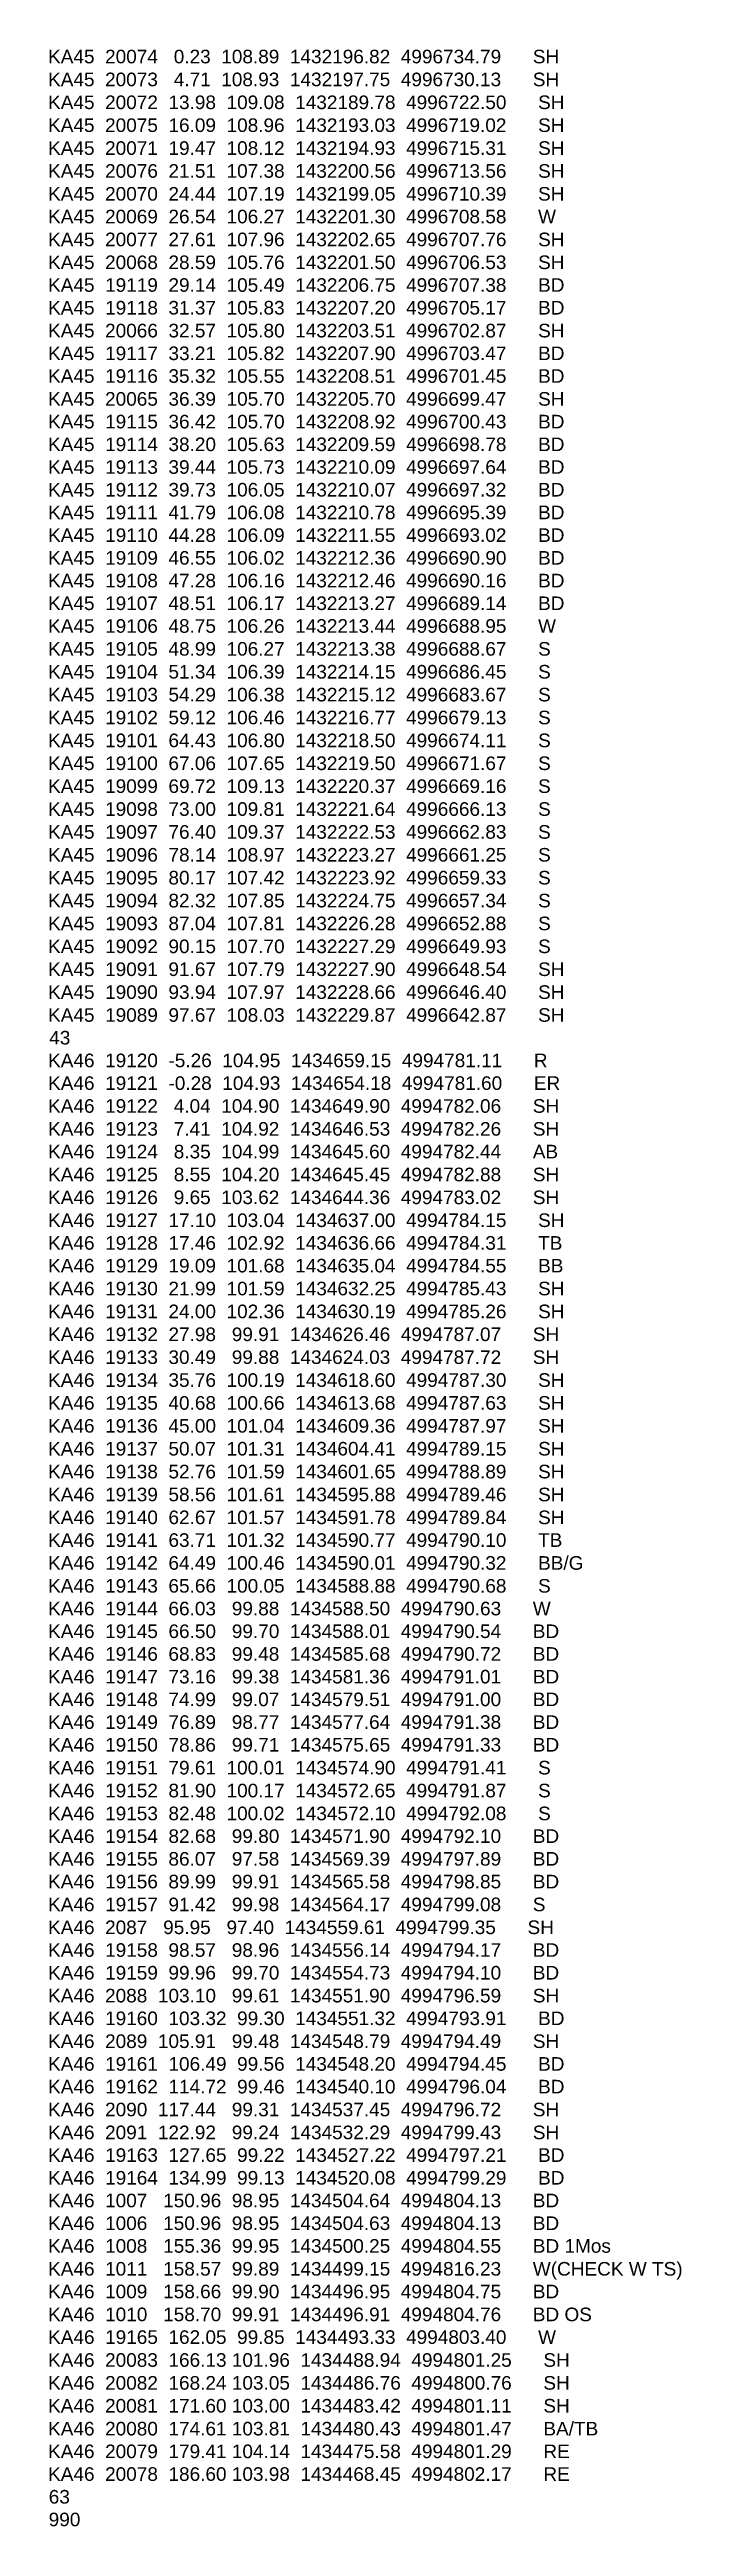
# Model space of a CAD drawing. Header units: millimetres. Extents: x -4102225 to 9709333, y -15023097 to 2258209.
# Drawn here: x 6293422 to 6316657, y 6229 to 97354 of the extents above; entities that cross this region are included whole.
import ezdxf

# ---------------------------------------------------------------- set-up
doc = ezdxf.new("R2010")
doc.units = ezdxf.units.MM
doc.layers.get('0').update_dxf_attribs({"lineweight": 0})
doc.styles.get("Standard").update_dxf_attribs({"font": 'arial.ttf'})

msp = doc.modelspace()

# ---------------------------------------------------------------- texts
at = {"color": 32, "true_color": 0xcd6928}
for s, p in [('KA45  20074   0.23  108.89  1432196.82  4996734.79      SH', (6293367.38, 96846.635)), ('KA45  20073   4.71  108.93  1432197.75  4996730.13      SH', (6293367.38, 96004.775)), ('KA45  20072  13.98  109.08  1432189.78  4996722.50      SH', (6293367.38, 95162.915)), ('KA45  20075  16.09  108.96  1432193.03  4996719.02      SH', (6293367.38, 94321.055)), ('KA45  20071  19.47  108.12  1432194.93  4996715.31      SH', (6293367.38, 93479.195)), ('KA45  20076  21.51  107.38  1432200.56  4996713.56      SH', (6293367.38, 92637.335)), ('KA45  20070  24.44  107.19  1432199.05  4996710.39      SH', (6293367.38, 91795.475)), ('KA45  20069  26.54  106.27  1432201.30  4996708.58      W', (6293367.38, 90960.096)), ('KA45  20077  27.61  107.96  1432202.65  4996707.76      SH', (6293367.38, 90118.236)), ('KA45  20068  28.59  105.76  1432201.50  4996706.53      SH', (6293367.38, 89276.376)), ('KA45  19119  29.14  105.49  1432206.75  4996707.38      BD', (6293367.38, 88440.996)), ('KA45  19118  31.37  105.83  1432207.20  4996705.17      BD', (6293367.38, 87605.616)), ('KA45  20066  32.57  105.80  1432203.51  4996702.87      SH', (6293367.38, 86763.756)), ('KA45  19117  33.21  105.82  1432207.90  4996703.47      BD', (6293367.38, 85928.377)), ('KA45  19116  35.32  105.55  1432208.51  4996701.45      BD', (6293367.38, 85092.997)), ('KA45  20065  36.39  105.70  1432205.70  4996699.47      SH', (6293367.38, 84251.137)), ('KA45  19115  36.42  105.70  1432208.92  4996700.43      BD', (6293367.38, 83415.757)), ('KA45  19114  38.20  105.63  1432209.59  4996698.78      BD', (6293367.38, 82580.377)), ('KA45  19113  39.44  105.73  1432210.09  4996697.64      BD', (6293367.38, 81744.998)), ('KA45  19112  39.73  106.05  1432210.07  4996697.32      BD', (6293367.38, 80909.618)), ('KA45  19111  41.79  106.08  1432210.78  4996695.39      BD', (6293367.38, 80074.238)), ('KA45  19110  44.28  106.09  1432211.55  4996693.02      BD', (6293367.38, 79238.859)), ('KA45  19109  46.55  106.02  1432212.36  4996690.90      BD', (6293367.38, 78403.479)), ('KA45  19108  47.28  106.16  1432212.46  4996690.16      BD', (6293367.38, 77568.099)), ('KA45  19107  48.51  106.17  1432213.27  4996689.14      BD', (6293367.38, 76732.719)), ('KA45  19106  48.75  106.26  1432213.44  4996688.95      W', (6293367.38, 75897.34)), ('KA45  19105  48.99  106.27  1432213.38  4996688.67      S', (6293367.38, 75055.48)), ('KA45  19104  51.34  106.39  1432214.15  4996686.45      S', (6293367.38, 74213.62)), ('KA45  19103  54.29  106.38  1432215.12  4996683.67      S', (6293367.38, 73371.76)), ('KA45  19102  59.12  106.46  1432216.77  4996679.13      S', (6293367.38, 72529.9)), ('KA45  19101  64.43  106.80  1432218.50  4996674.11      S', (6293367.38, 71688.04)), ('KA45  19100  67.06  107.65  1432219.50  4996671.67      S', (6293367.38, 70846.18)), ('KA45  19099  69.72  109.13  1432220.37  4996669.16      S', (6293367.38, 70004.32)), ('KA45  19098  73.00  109.81  1432221.64  4996666.13      S', (6293367.38, 69162.46)), ('KA45  19097  76.40  109.37  1432222.53  4996662.83      S', (6293367.38, 68320.6)), ('KA45  19096  78.14  108.97  1432223.27  4996661.25      S', (6293367.38, 67478.74)), ('KA45  19095  80.17  107.42  1432223.92  4996659.33      S', (6293367.38, 66636.88)), ('KA45  19094  82.32  107.85  1432224.75  4996657.34      S', (6293367.38, 65795.02)), ('KA45  19093  87.04  107.81  1432226.28  4996652.88      S', (6293367.38, 64953.161)), ('KA45  19092  90.15  107.70  1432227.29  4996649.93      S', (6293367.38, 64111.301)), ('KA45  19091  91.67  107.79  1432227.90  4996648.54      SH', (6293367.38, 63269.441)), ('KA45  19090  93.94  107.97  1432228.66  4996646.40      SH', (6293367.38, 62427.581)), ('KA45  19089  97.67  108.03  1432229.87  4996642.87      SH', (6293367.38, 61585.721)), ('43', (6293409.672, 60750.341)), ('KA46  19120  -5.26  104.95  1434659.15  4994781.11      R', (6293367.38, 59914.961)), ('KA46  19121  -0.28  104.93  1434654.18  4994781.60      ER', (6293367.38, 59079.582)), ('KA46  19122   4.04  104.90  1434649.90  4994782.06      SH', (6293367.38, 58237.722)), ('KA46  19123   7.41  104.92  1434646.53  4994782.26      SH', (6293367.38, 57395.862)), ('KA46  19124   8.35  104.99  1434645.60  4994782.44      AB', (6293367.38, 56560.482)), ('KA46  19125   8.55  104.20  1434645.45  4994782.88      SH', (6293367.38, 55718.622)), ('KA46  19126   9.65  103.62  1434644.36  4994783.02      SH', (6293367.38, 54876.762)), ('KA46  19127  17.10  103.04  1434637.00  4994784.15      SH', (6293367.38, 54034.902)), ('KA46  19128  17.46  102.92  1434636.66  4994784.31      TB', (6293367.38, 53199.523)), ('KA46  19129  19.09  101.68  1434635.04  4994784.55      BB', (6293367.38, 52364.143)), ('KA46  19130  21.99  101.59  1434632.25  4994785.43      SH', (6293367.38, 51522.283)), ('KA46  19131  24.00  102.36  1434630.19  4994785.26      SH', (6293367.38, 50680.423)), ('KA46  19132  27.98   99.91  1434626.46  4994787.07      SH', (6293367.38, 49838.563)), ('KA46  19133  30.49   99.88  1434624.03  4994787.72      SH', (6293367.38, 48996.703)), ('KA46  19134  35.76  100.19  1434618.60  4994787.30      SH', (6293367.38, 48154.843)), ('KA46  19135  40.68  100.66  1434613.68  4994787.63      SH', (6293367.38, 47312.983)), ('KA46  19136  45.00  101.04  1434609.36  4994787.97      SH', (6293367.38, 46471.123)), ('KA46  19137  50.07  101.31  1434604.41  4994789.15      SH', (6293367.38, 45629.263)), ('KA46  19138  52.76  101.59  1434601.65  4994788.89      SH', (6293367.38, 44787.403)), ('KA46  19139  58.56  101.61  1434595.88  4994789.46      SH', (6293367.38, 43945.543)), ('KA46  19140  62.67  101.57  1434591.78  4994789.84      SH', (6293367.38, 43103.684)), ('KA46  19141  63.71  101.32  1434590.77  4994790.10      TB', (6293367.38, 42268.304)), ('KA46  19142  64.49  100.46  1434590.01  4994790.32      BB/G', (6293367.38, 41426.444)), ('KA46  19143  65.66  100.05  1434588.88  4994790.68      S', (6293367.38, 40584.584)), ('KA46  19144  66.03   99.88  1434588.50  4994790.63      W', (6293367.38, 39749.204)), ('KA46  19145  66.50   99.70  1434588.01  4994790.54      BD', (6293367.38, 38913.825)), ('KA46  19146  68.83   99.48  1434585.68  4994790.72      BD', (6293367.38, 38078.445)), ('KA46  19147  73.16   99.38  1434581.36  4994791.01      BD', (6293367.38, 37243.065)), ('KA46  19148  74.99   99.07  1434579.51  4994791.00      BD', (6293367.38, 36407.685)), ('KA46  19149  76.89   98.77  1434577.64  4994791.38      BD', (6293367.38, 35572.306)), ('KA46  19150  78.86   99.71  1434575.65  4994791.33      BD', (6293367.38, 34736.926)), ('KA46  19151  79.61  100.01  1434574.90  4994791.41      S', (6293367.38, 33895.066)), ('KA46  19152  81.90  100.17  1434572.65  4994791.87      S', (6293367.38, 33053.206)), ('KA46  19153  82.48  100.02  1434572.10  4994792.08      S', (6293367.38, 32211.346)), ('KA46  19154  82.68   99.80  1434571.90  4994792.10      BD', (6293367.38, 31375.966)), ('KA46  19155  86.07   97.58  1434569.39  4994797.89      BD', (6293367.38, 30540.587)), ('KA46  19156  89.99   99.91  1434565.58  4994798.85      BD', (6293367.38, 29705.207)), ('KA46  19157  91.42   99.98  1434564.17  4994799.08      S', (6293367.38, 28863.347)), ('KA46  2087   95.95   97.40  1434559.61  4994799.35      SH', (6293367.38, 28021.487)), ('KA46  19158  98.57   98.96  1434556.14  4994794.17      BD', (6293367.38, 27186.107)), ('KA46  19159  99.96   99.70  1434554.73  4994794.10      BD', (6293367.38, 26350.728)), ('KA46  2088  103.10   99.61  1434551.90  4994796.59      SH', (6293367.38, 25508.868)), ('KA46  19160  103.32  99.30  1434551.32  4994793.91      BD', (6293367.38, 24673.488)), ('KA46  2089  105.91   99.48  1434548.79  4994794.49      SH', (6293367.38, 23831.628)), ('KA46  19161  106.49  99.56  1434548.20  4994794.45      BD', (6293367.38, 22996.248)), ('KA46  19162  114.72  99.46  1434540.10  4994796.04      BD', (6293367.38, 22160.869)), ('KA46  2090  117.44   99.31  1434537.45  4994796.72      SH', (6293367.38, 21319.009)), ('KA46  2091  122.92   99.24  1434532.29  4994799.43      SH', (6293367.38, 20477.149)), ('KA46  19163  127.65  99.22  1434527.22  4994797.21      BD', (6293367.38, 19641.769)), ('KA46  19164  134.99  99.13  1434520.08  4994799.29      BD', (6293367.38, 18806.389)), ('KA46  1007   150.96  98.95  1434504.64  4994804.13      BD', (6293367.38, 17971.01)), ('KA46  1006   150.96  98.95  1434504.63  4994804.13      BD', (6293367.38, 17135.63)), ('KA46  1008   155.36  99.95  1434500.25  4994804.55      BD 1Mos', (6293367.38, 16300.25)), ('KA46  1011   158.57  99.89  1434499.15  4994816.23      W(CHECK W TS)', (6293367.38, 15458.39)), ('KA46  1009   158.66  99.90  1434496.95  4994804.75      BD', (6293367.38, 14623.01)), ('KA46  1010   158.70  99.91  1434496.91  4994804.76      BD OS', (6293367.38, 13780.809)), ('KA46  19165  162.05  99.85  1434493.33  4994803.40      W', (6293367.38, 12945.43)), ('KA46  20083  166.13 101.96  1434488.94  4994801.25      SH', (6293367.38, 12103.57)), ('KA46  20082  168.24 103.05  1434486.76  4994800.76      SH', (6293367.38, 11261.71)), ('KA46  20081  171.60 103.00  1434483.42  4994801.11      SH', (6293367.38, 10419.85)), ('KA46  20080  174.61 103.81  1434480.43  4994801.47      BA/TB', (6293367.38, 9577.99)), ('KA46  20079  179.41 104.14  1434475.58  4994801.29      RE', (6293367.38, 8742.61)), ('KA46  20078  186.60 103.98  1434468.45  4994802.17      RE', (6293367.38, 7907.231)), ('63', (6293392.278, 7071.851)), ('990', (6293389.549, 6236.471))]:
    msp.add_text(s, height=500, dxfattribs=at).set_placement(p)

doc.saveas('drawing.dxf')
